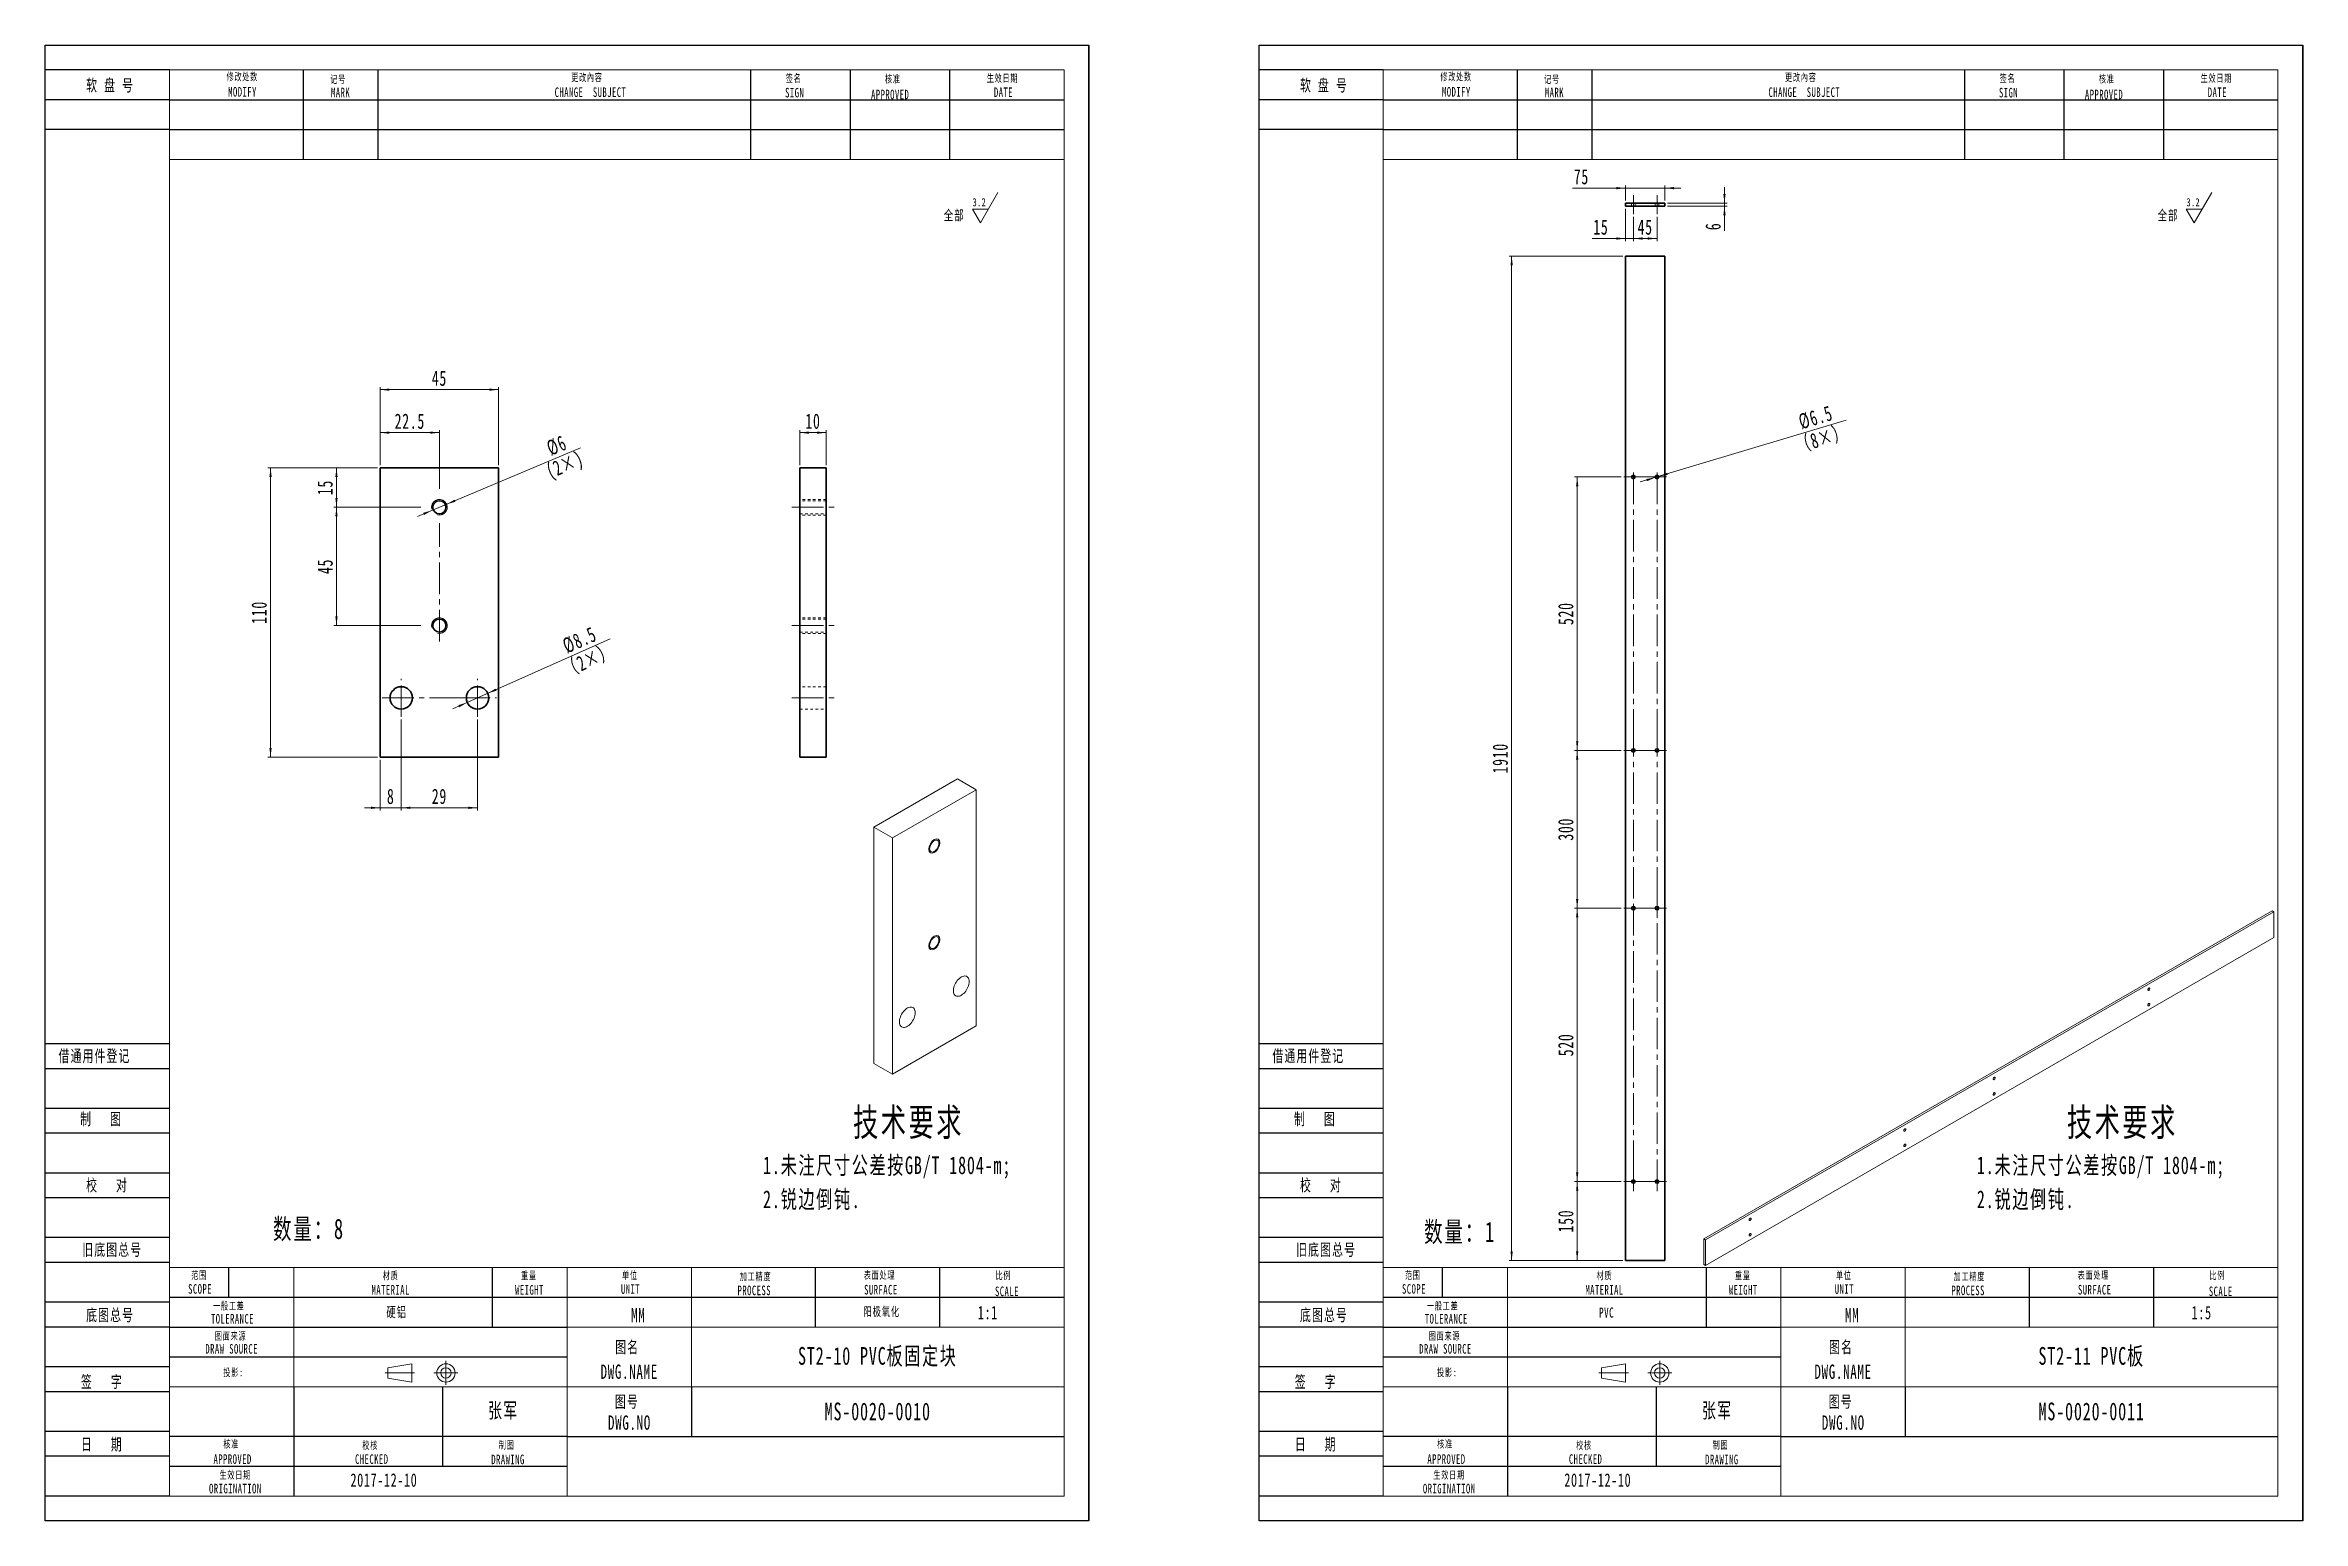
# Model space of a CAD drawing. Header units: millimetres. Extents: x 0 to 7581, y 0 to 561.
# Drawn here: x 3062 to 3920, y 0 to 561 of the extents above; entities that cross this region are included whole.
import ezdxf

# ---------------------------------------------------------------- set-up
doc = ezdxf.new("R2010")
doc.units = ezdxf.units.MM
for name, pattern in [('AD_LTYPE3 0 mm', [16, 11, -1, 1, -1, 1, -1]), ('点画线', [18, 12, -2, 2, -2]), ('虚线', [2, 1, -1])]:
    doc.linetypes.add(name, pattern=pattern)
doc.layers.get('0').update_dxf_attribs({"lineweight": 35})
for name, color, linetype, lineweight in [('ACAD0', 7, 'Continuous', 0), ('ACADA-定位3-标高', 171, 'Continuous', 0), ('ACADA-构件3-柱砼', 9, 'Continuous', 0), ('ACADA-构件8-屋面', 7, 'Continuous', 0), ('EB0', 7, 'Continuous', 35), ('中心线层', 1, '点画线', 18), ('尺寸线层', 3, 'Continuous', 18), ('虚线层', 6, '虚线', 18)]:
    doc.layers.add(name, color=color, linetype=linetype, lineweight=lineweight)
doc.styles.add('标准', font='', dxfattribs={"width": 0.667})
doc.styles.get('标准').set_extended_font_data('宋体')
doc.dimstyles.new('标准', dxfattribs={"dimtxt": 5.779688, "dimasz": 3.5, "dimexe": 1, "dimexo": 1, "dimgap": 1.209086, "dimtad": 1, "dimdsep": 46, "dimtxsty": '标准', "dimblk": '_CAXARROW', "dimcen": 0, "dimdle": 6, "dimazin": 2, "dimtfac": 0.707107, "dimtdec": 3, "dimtmove": 0, "dimatfit": 3, "dimfxl": 1, "dimfrac": 2, "dimtolj": 1, "dimlwd": 18, "dimarcsym": 0})

msp = doc.modelspace()

# ---------------------------------------------------------------- texts
at = {"layer": 'ACADA-定位3-标高', "linetype": 'Continuous', "lineweight": 18, "line_spacing_factor": 1.15057, "style": '标准'}
for s, insert, char_height, width, attachment_point in [('\\T1.1;数量：8', (3148.713, 106.331), 7.7149, 39.4258, 7), ('\\T1.1;数量：1', (3586.355, 105.214), 7.7146, 38.95265, 7), ('\\T1.1;1:5', (3878.168, 76.59), 5.0967, 11.1504, 7), ('\\T1.1;ST2-10 PVC板固定块', (3378.631, 62.364), 6.74297, 141.73595, 5), ('\\T1.1;ST2-11 PVC板', (3840.127, 62.364), 6.74297, 141.73595, 5), ('\\T1.1;MS-0020-0010', (3378.631, 41.576), 6.74297, 141.73595, 5), ('\\T1.1;MS-0020-0011', (3840.127, 41.576), 6.74297, 141.73595, 5), ('\\T1.1;2017-12-10', (3178.167, 12.895), 5.09884, 39.173, 7), ('\\T1.1;2017-12-10', (3639.663, 12.895), 5.09884, 39.173, 7)]:
    msp.add_mtext(s, dxfattribs=dict(at, insert=insert, char_height=char_height, width=width, attachment_point=attachment_point))
at = {"layer": 'ACADA-定位3-标高', "linetype": 'AD_LTYPE3 0 mm', "lineweight": 0, "insert": (3416.673, 76.59), "char_height": 5.0972, "width": 10.86809, "attachment_point": 7, "line_spacing_factor": 1.15057, "style": '标准'}
msp.add_mtext('\\T1.1;1:1', dxfattribs=at)
at = {"layer": 'ACADA-构件8-屋面', "linetype": 'Continuous', "lineweight": 18, "line_spacing_factor": 1.15057, "style": '标准'}
for s, insert, char_height, width, attachment_point in [('\\T1.1;修改处数', (3137.014, 549.114), 2.9127, 20.72747, 5), ('\\T1.1;记号', (3173.49, 548.116), 2.9127, 14.51074, 5), ('\\T1.1;更改內容', (3268.061, 548.856), 2.9127, 39.39579, 5), ('\\T1.1;签名', (3346.656, 548.521), 2.9127, 14.51074, 5), ('\\T1.1;核准', (3384.385, 548.266), 2.9127, 18.65925, 5), ('\\T1.1;生效日期', (3426.064, 548.518), 2.9127, 16.57895, 5), ('\\T1.1;修改处数', (3598.51, 549.114), 2.9127, 20.72747, 5), ('\\T1.1;记号', (3634.986, 548.116), 2.9127, 14.51074, 5), ('\\T1.1;更改內容', (3729.556, 548.856), 2.9127, 39.39579, 5), ('\\T1.1;签名', (3808.152, 548.521), 2.9127, 14.51074, 5), ('\\T1.1;核准', (3845.881, 548.266), 2.9127, 18.65925, 5), ('\\T1.1;生效日期', (3887.559, 548.518), 2.9127, 16.57895, 5), ('\\T1.1;软 盘 号', (3077.67, 548.285), 4.55105, 24.99156, 1), ('\\T1.1;MODIFY', (3137.117, 543.49), 3.64084, 16.59104, 5), ('\\T1.1;MARK', (3174.4, 543.267), 3.6408, 12.44253, 5), ('\\T1.1;CHANGE  SUBJECT', (3269.415, 543.344), 3.64084, 35.25937, 5), ('\\T1.1;SIGN', (3347.041, 543.177), 3.6408, 12.44253, 5), ('\\T1.1;APPROVED', (3383.351, 542.467), 3.64084, 16.59104, 5), ('\\T1.1;DATE', (3426.431, 543.344), 3.6408, 12.44253, 5), ('\\T1.1;软 盘 号', (3539.166, 548.285), 4.55105, 24.99156, 1), ('\\T1.1;MODIFY', (3598.613, 543.49), 3.64084, 16.59104, 5), ('\\T1.1;MARK', (3635.895, 543.267), 3.6408, 12.44253, 5), ('\\T1.1;CHANGE  SUBJECT', (3730.911, 543.344), 3.64084, 35.25937, 5), ('\\T1.1;SIGN', (3808.537, 543.177), 3.6408, 12.44253, 5), ('\\T1.1;APPROVED', (3844.847, 542.467), 3.64084, 16.59104, 5), ('\\T1.1;DATE', (3887.927, 543.344), 3.6408, 12.44253, 5), ('\\T1.1;借通用件登记', (3067.184, 179.11), 4.55105, 42.94074, 1), ('\\T1.1;借通用件登记', (3528.679, 179.11), 4.55105, 42.94074, 1), ('\\T1.1;制   图', (3075.378, 155.128), 4.55105, 24.99156, 1), ('\\T1.1;制   图', (3536.874, 155.128), 4.55105, 24.99156, 1), ('\\T1.1;校   对', (3077.67, 129.942), 4.55105, 24.99156, 1), ('\\T1.1;校   对', (3539.166, 129.942), 4.55105, 24.99156, 1), ('\\T1.1;旧底图总号', (3076.206, 105.419), 4.55105, 71.28793, 1), ('\\T1.1;旧底图总号', (3537.701, 105.419), 4.55105, 71.28793, 1), ('\\T1.1;范围', (3120.589, 93.271), 2.9127, 9.1903, 5), ('\\T1.1;材质', (3193.432, 93.143), 2.9127, 15.00191, 5), ('\\T1.1;重量', (3246.012, 93.156), 2.9127, 16.93912, 5), ('\\T1.1;单位', (3284.396, 93.24), 2.9127, 13.06471, 5), ('\\T1.1;加工精度', (3332.162, 92.758), 2.9127, 18.38439, 5), ('\\T1.1;表面处理', (3379.299, 93.309), 2.9127, 18.38439, 5), ('\\T1.1;比例', (3426.4, 93.184), 2.9127, 16.69126, 5), ('\\T1.1;范围', (3582.085, 93.271), 2.9127, 9.1903, 5), ('\\T1.1;材质', (3654.928, 93.143), 2.9127, 15.00191, 5), ('\\T1.1;重量', (3707.508, 93.156), 2.9127, 16.93912, 5), ('\\T1.1;单位', (3745.891, 93.24), 2.9127, 13.06471, 5), ('\\T1.1;加工精度', (3793.658, 92.758), 2.9127, 18.38439, 5), ('\\T1.1;表面处理', (3840.794, 93.309), 2.9127, 18.38439, 5), ('\\T1.1;比例', (3887.896, 93.184), 2.9127, 16.69126, 5), ('\\T1.1;SCOPE', (3120.984, 88.179), 3.64084, 10.49631, 5), ('\\T1.1;MATERIAL', (3193.44, 87.895), 3.64084, 15.39209, 5), ('\\T1.1;WEIGHT', (3246.187, 87.823), 3.64084, 15.29033, 5), ('\\T1.1;UNIT', (3284.617, 88.156), 3.6408, 11.00889, 5), ('\\T1.1;PROCESS', (3331.683, 87.631), 3.64084, 14.67599, 5), ('\\T1.1;SURFACE', (3379.811, 87.889), 3.64084, 14.57424, 5), ('\\T1.1;SCALE', (3427.744, 87.266), 3.64084, 15.13391, 5), ('\\T1.1;SCOPE', (3582.48, 88.179), 3.64084, 10.49631, 5), ('\\T1.1;MATERIAL', (3654.935, 87.895), 3.64084, 15.39209, 5), ('\\T1.1;WEIGHT', (3707.683, 87.823), 3.64084, 15.29033, 5), ('\\T1.1;UNIT', (3746.113, 88.156), 3.6408, 11.00889, 5), ('\\T1.1;PROCESS', (3793.179, 87.631), 3.64084, 14.67599, 5), ('\\T1.1;SURFACE', (3841.307, 87.889), 3.64084, 14.57424, 5), ('\\T1.1;SCALE', (3889.24, 87.266), 3.64084, 15.13391, 5), ('\\T1.1;底图总号', (3077.67, 80.562), 4.5511, 24.99156, 1), ('\\T1.1;TOLERANCE', (3133.295, 76.814), 3.64084, 18.44864, 5), ('\\T1.1;一般工差', (3131.91, 81.591), 2.9127, 20.32159, 5), ('\\T1.1;   MM', (3283.504, 78.184), 5.46126, 22.34339, 5), ('\\T1.1;底图总号', (3539.166, 80.562), 4.5511, 24.99156, 1), ('\\T1.1;TOLERANCE', (3594.791, 76.814), 3.64084, 18.44864, 5), ('\\T1.1;一般工差', (3593.405, 81.591), 2.9127, 20.32159, 5), ('\\T1.1;   MM', (3745, 78.184), 5.46126, 22.34339, 5), ('\\T1.1;图面来源', (3132.601, 70.151), 2.9127, 24.196, 5), ('\\T1.1;图名', (3283.372, 65.83), 4.5511, 13.78546, 5), ('\\T1.1;图面来源', (3594.096, 70.151), 2.9127, 24.196, 5), ('\\T1.1;图名', (3744.867, 65.83), 4.5511, 13.78546, 5), ('\\T1.1;签   字', (3075.69, 55.194), 4.55105, 24.99156, 1), ('\\T1.1;投影:', (3133.661, 56.283), 2.9127, 108.913, 5), ('\\T1.1;签   字', (3537.185, 55.194), 4.55105, 24.99156, 1), ('\\T1.1;投影:', (3595.157, 56.283), 2.9127, 108.913, 5), ('\\T1.1;张军', (3236.302, 41.665), 5.772, 75.59251, 5), ('\\T1.1;图号', (3283.24, 45.122), 4.5511, 22.50287, 5), ('\\T1.1;张军', (3697.797, 41.665), 5.772, 75.59251, 5), ('\\T1.1;图号', (3744.735, 45.122), 4.5511, 22.50287, 5), ('\\T1.1;日   期', (3075.69, 31.382), 4.55105, 24.99156, 1), ('\\T1.1;核准', (3132.819, 29.074), 2.9127, 16.93912, 5), ('\\T1.1;校核', (3185.669, 28.576), 2.9127, 15.00191, 5), ('\\T1.1;制图', (3237.543, 28.702), 2.9127, 18.87632, 5), ('\\T1.1;日   期', (3537.185, 31.382), 4.55105, 24.99156, 1), ('\\T1.1;核准', (3594.315, 29.074), 2.9127, 16.93912, 5), ('\\T1.1;校核', (3647.164, 28.576), 2.9127, 15.00191, 5), ('\\T1.1;制图', (3699.038, 28.702), 2.9127, 18.87632, 5), ('\\T1.1;APPROVED', (3133.358, 23.463), 3.64084, 17.02023, 5), ('\\T1.1;生效日期', (3134.353, 17.29), 2.9127, 24.196, 5), ('\\T1.1;CHECKED', (3186.256, 23.463), 3.64084, 14.67599, 5), ('\\T1.1;DRAWING', (3238.056, 23.338), 3.64084, 14.1672, 5), ('\\T1.1;APPROVED', (3594.854, 23.463), 3.64084, 17.02023, 5), ('\\T1.1;生效日期', (3595.848, 17.29), 2.9127, 24.196, 5), ('\\T1.1;CHECKED', (3647.751, 23.463), 3.64084, 14.67599, 5), ('\\T1.1;DRAWING', (3699.551, 23.338), 3.64084, 14.1672, 5), ('\\T1.1;ORIGINATION', (3134.388, 12.239), 3.64084, 20.5743, 5), ('\\T1.1;ORIGINATION', (3595.884, 12.239), 3.64084, 20.5743, 5)]:
    msp.add_mtext(s, dxfattribs=dict(at, insert=insert, char_height=char_height, width=width, attachment_point=attachment_point))
at = {"layer": '尺寸线层', "linetype": 'Continuous', "lineweight": 18, "line_spacing_factor": 1.15057, "style": '标准'}
for s, insert, char_height, width, attachment_point in [('\\T1.1;技术要求', (3369.239, 156.922), 10.5373, 72.72313, 1), ('\\T1.1;技术要求', (3830.734, 156.922), 10.5373, 72.72313, 1), ('\\T1.1;1.未注尺寸公差按GB/T 1804-m;\\P2.锐边倒钝.', (3335.009, 138.634), 6.74297, 128.95196, 1), ('\\T1.1;1.未注尺寸公差按GB/T 1804-m;\\P2.锐边倒钝.', (3796.504, 138.634), 6.74297, 128.95196, 1), ('\\T1.1;硬铝', (3195.768, 79.192), 3.8483, 40.53202, 5), ('\\T1.1;阳极氧化', (3380.164, 79.372), 3.3715, 47.24532, 5), ('\\T1.1;PVC', (3655.73, 79.192), 3.8483, 40.53202, 5), ('\\T1.1;DRAW SOURCE', (3132.972, 65.389), 3.64084, 47.21285, 5), ('\\T1.1;DRAW SOURCE', (3594.467, 65.389), 3.64084, 47.21285, 5), ('\\T1.1;DWG.NAME', (3284.141, 56.694), 5.46126, 47.24532, 5), ('\\T1.1;DWG.NAME', (3745.636, 56.694), 5.46126, 47.24532, 5), ('\\T1.1;DWG.NO', (3284.239, 37.33), 5.46126, 47.44838, 5), ('\\T1.1;DWG.NO', (3745.735, 37.33), 5.46126, 47.44838, 5)]:
    msp.add_mtext(s, dxfattribs=dict(at, insert=insert, char_height=char_height, width=width, attachment_point=attachment_point))

# ---------------------------------------------------------------- blocks, each defined once
blk = doc.blocks.new('*X17')
at = {"layer": '尺寸线层', "linetype": 'Continuous', "lineweight": 18}
for p, q in [((6.49, -1.41), (13.14, 10.09)), ((3.48, 3.82), (9.51, 3.82)), ((6.49, -1.41), (3.48, 3.82))]:
    blk.add_line(p, q, dxfattribs=at)
at = {"layer": '尺寸线层', "linetype": 'Continuous', "lineweight": 18, "line_spacing_factor": 1.15057, "style": '标准'}
for s, insert, char_height, width, attachment_point in [('\\T1.1;全部', (-3.47, 1.27), 3.853, 17.1639, 5), ('\\T1.1;3.2', (8.68, 6.41), 3.116, 6.8178, 6)]:
    blk.add_mtext(s, dxfattribs=dict(at, insert=insert, char_height=char_height, width=width, attachment_point=attachment_point))
blk = doc.blocks.new('*X72')
at = {"layer": '尺寸线层', "linetype": 'Continuous', "lineweight": 18}
for points in [[(3189.47, 430.24), (3192.97, 429.81), (3192.97, 430.68)], [(3234.47, 430.24), (3230.97, 429.81), (3230.97, 430.68)]]:
    blk.add_hatch(color=0, dxfattribs=at).paths.add_polyline_path(points, flags=0)
at = {"layer": '尺寸线层', "color": 0, "linetype": 'Continuous', "lineweight": 18}
for p, q in [((3189.47, 401.5), (3189.47, 431.24)), ((3234.47, 430.24), (3189.47, 430.24)), ((3234.47, 401.5), (3234.47, 431.24))]:
    blk.add_line(p, q, dxfattribs=at)
at = {"layer": '尺寸线层', "color": 0, "linetype": 'Continuous', "lineweight": 18, "insert": (3211.97, 434.55), "char_height": 5.78, "width": 8.1213, "attachment_point": 5, "line_spacing_factor": 1.15057, "style": '标准'}
blk.add_mtext('\\T1.1;45', dxfattribs=at)
blk = doc.blocks.new('_CAXARROW')
blk.add_hatch(color=0).paths.add_polyline_path([(0, 0), (-1, 0.125), (-1, -0.125)], flags=0)
blk = doc.blocks.new('*X73')
at = {"layer": '尺寸线层', "linetype": 'Continuous', "lineweight": 18}
for points in [[(3189.47, 413.89), (3192.97, 413.46), (3192.97, 414.33)], [(3211.97, 413.89), (3208.47, 413.46), (3208.47, 414.33)]]:
    blk.add_hatch(color=0, dxfattribs=at).paths.add_polyline_path(points, flags=0)
at = {"layer": '尺寸线层', "color": 0, "linetype": 'Continuous', "lineweight": 18}
for p, q in [((3189.47, 401.5), (3189.47, 414.89)), ((3211.97, 413.89), (3189.47, 413.89)), ((3211.97, 392.5), (3211.97, 414.89))]:
    blk.add_line(p, q, dxfattribs=at)
at = {"layer": '尺寸线层', "color": 0, "linetype": 'Continuous', "lineweight": 18, "insert": (3200.72, 418.2), "char_height": 5.78, "width": 17.1678, "attachment_point": 5, "line_spacing_factor": 1.15057, "style": '标准'}
blk.add_mtext('\\T1.1;22.5', dxfattribs=at)
blk = doc.blocks.new('*X74')
at = {"layer": '尺寸线层', "linetype": 'Continuous', "lineweight": 18}
for points in [[(3147.78, 400.5), (3148.22, 397), (3147.34, 397)], [(3147.78, 290.5), (3148.22, 294), (3147.34, 294)]]:
    blk.add_hatch(color=0, dxfattribs=at).paths.add_polyline_path(points, flags=0)
at = {"layer": '尺寸线层', "color": 0, "linetype": 'Continuous', "lineweight": 18}
for p, q in [((3188.47, 400.5), (3146.78, 400.5)), ((3147.78, 400.5), (3147.78, 290.5)), ((3188.47, 290.5), (3146.78, 290.5))]:
    blk.add_line(p, q, dxfattribs=at)
at = {"layer": '尺寸线层', "color": 0, "linetype": 'Continuous', "lineweight": 18, "insert": (3143.47, 345.5), "char_height": 5.78, "width": 12.7409, "attachment_point": 5, "rotation": 90, "line_spacing_factor": 1.15057, "style": '标准'}
blk.add_mtext('\\T1.1;110', dxfattribs=at)
blk = doc.blocks.new('*X75')
at = {"layer": '尺寸线层', "linetype": 'Continuous', "lineweight": 18}
for points in [[(3172.85, 385.5), (3172.41, 382), (3173.28, 382)], [(3172.85, 340.5), (3172.41, 344), (3173.28, 344)]]:
    blk.add_hatch(color=0, dxfattribs=at).paths.add_polyline_path(points, flags=0)
at = {"layer": '尺寸线层', "color": 0, "linetype": 'Continuous', "lineweight": 18}
for p, q in [((3204.97, 385.5), (3171.85, 385.5)), ((3172.85, 340.5), (3172.85, 385.5)), ((3204.97, 340.5), (3171.85, 340.5))]:
    blk.add_line(p, q, dxfattribs=at)
at = {"layer": '尺寸线层', "color": 0, "linetype": 'Continuous', "lineweight": 18, "insert": (3168.54, 363), "char_height": 5.78, "width": 8.1213, "attachment_point": 5, "rotation": 90, "line_spacing_factor": 1.15057, "style": '标准'}
blk.add_mtext('\\T1.1;45', dxfattribs=at)
blk = doc.blocks.new('*X76')
at = {"layer": '尺寸线层', "linetype": 'Continuous', "lineweight": 18}
for points in [[(3172.85, 400.5), (3172.41, 397), (3173.28, 397)], [(3172.85, 385.5), (3172.41, 389), (3173.28, 389)]]:
    blk.add_hatch(color=0, dxfattribs=at).paths.add_polyline_path(points, flags=0)
at = {"layer": '尺寸线层', "color": 0, "linetype": 'Continuous', "lineweight": 18}
for p, q in [((3188.47, 400.5), (3171.85, 400.5)), ((3172.85, 385.5), (3172.85, 400.5)), ((3204.97, 385.5), (3171.85, 385.5))]:
    blk.add_line(p, q, dxfattribs=at)
at = {"layer": '尺寸线层', "color": 0, "linetype": 'Continuous', "lineweight": 18, "insert": (3168.54, 393), "char_height": 5.78, "width": 8.1213, "attachment_point": 5, "rotation": 90, "line_spacing_factor": 1.15057, "style": '标准'}
blk.add_mtext('\\T1.1;15', dxfattribs=at)
blk = doc.blocks.new('*X77')
at = {"layer": '尺寸线层', "linetype": 'Continuous', "lineweight": 18}
for points in [[(3197.47, 271.2), (3200.97, 270.77), (3200.97, 271.64)], [(3226.47, 271.2), (3222.97, 270.77), (3222.97, 271.64)]]:
    blk.add_hatch(color=0, dxfattribs=at).paths.add_polyline_path(points, flags=0)
at = {"layer": '尺寸线层', "color": 0, "linetype": 'Continuous', "lineweight": 18}
for p, q in [((3197.47, 304.75), (3197.47, 270.2)), ((3226.47, 304.75), (3226.47, 270.2)), ((3226.47, 271.2), (3197.47, 271.2))]:
    blk.add_line(p, q, dxfattribs=at)
at = {"layer": '尺寸线层', "color": 0, "linetype": 'Continuous', "lineweight": 18, "insert": (3211.97, 275.51), "char_height": 5.78, "width": 8.1856, "attachment_point": 5, "line_spacing_factor": 1.15057, "style": '标准'}
blk.add_mtext('\\T1.1;29', dxfattribs=at)
blk = doc.blocks.new('*X78')
at = {"layer": '尺寸线层', "linetype": 'Continuous', "lineweight": 18}
for points in [[(3189.47, 271.2), (3185.97, 270.77), (3185.97, 271.64)], [(3197.47, 271.2), (3200.97, 270.77), (3200.97, 271.64)]]:
    blk.add_hatch(color=0, dxfattribs=at).paths.add_polyline_path(points, flags=0)
at = {"layer": '尺寸线层', "color": 0, "linetype": 'Continuous', "lineweight": 18}
for p, q in [((3197.47, 304.75), (3197.47, 270.2)), ((3189.47, 289.5), (3189.47, 270.2)), ((3203.47, 271.2), (3183.47, 271.2))]:
    blk.add_line(p, q, dxfattribs=at)
at = {"layer": '尺寸线层', "color": 0, "linetype": 'Continuous', "lineweight": 18, "insert": (3193.47, 275.51), "char_height": 5.78, "width": 3.6302, "attachment_point": 5, "line_spacing_factor": 1.15057, "style": '标准'}
blk.add_mtext('\\T1.1;8', dxfattribs=at)
blk = doc.blocks.new('*X79')
at = {"layer": '尺寸线层', "linetype": 'Continuous', "lineweight": 18}
for points in [[(3349.01, 413.89), (3352.51, 414.33), (3352.51, 413.46)], [(3359.01, 413.89), (3355.51, 414.33), (3355.51, 413.46)]]:
    blk.add_hatch(color=0, dxfattribs=at).paths.add_polyline_path(points, flags=0)
at = {"layer": '尺寸线层', "color": 0, "linetype": 'Continuous', "lineweight": 18}
for p, q in [((3349.01, 401.5), (3349.01, 414.89)), ((3349.01, 413.89), (3359.01, 413.89)), ((3359.01, 401.5), (3359.01, 414.89))]:
    blk.add_line(p, q, dxfattribs=at)
at = {"layer": '尺寸线层', "color": 0, "linetype": 'Continuous', "lineweight": 18, "insert": (3354.01, 418.2), "char_height": 5.78, "width": 8.2177, "attachment_point": 5, "line_spacing_factor": 1.15057, "style": '标准'}
blk.add_mtext('\\T1.1;10', dxfattribs=at)
blk = doc.blocks.new('*X80')
at = {"layer": '尺寸线层', "linetype": 'Continuous', "lineweight": 18}
for points in [[(3222.59, 311.28), (3219.57, 309.45), (3219.21, 310.25)], [(3230.35, 314.73), (3233.73, 315.75), (3233.37, 316.55)]]:
    blk.add_hatch(color=0, dxfattribs=at).paths.add_polyline_path(points, flags=0)
at = {"layer": '尺寸线层', "color": 0, "linetype": 'Continuous', "lineweight": 18}
blk.add_line((3276.9, 335.43), (3217.11, 308.84), dxfattribs=at)
at = {"layer": '尺寸线层', "color": 0, "linetype": 'Continuous', "lineweight": 18, "attachment_point": 5, "rotation": 23.97348, "line_spacing_factor": 1.15057, "style": '标准'}
for s, insert, char_height, width in [('\\T1.1;%%C8.5', (3265.28, 334.98), 5.7797, 21.0229), ('\\T1.1;（2×）', (3268.78, 327.1), 5.78, 29.7504)]:
    blk.add_mtext(s, dxfattribs=dict(at, insert=insert, char_height=char_height, width=width))
blk = doc.blocks.new('*X81')
at = {"layer": '尺寸线层', "linetype": 'Continuous', "lineweight": 18}
for points in [[(3214.74, 386.67), (3218.13, 387.62), (3217.79, 388.43)], [(3209.21, 384.34), (3206.15, 382.58), (3205.81, 383.38)]]:
    blk.add_hatch(color=0, dxfattribs=at).paths.add_polyline_path(points, flags=0)
at = {"layer": '尺寸线层', "color": 0, "linetype": 'Continuous', "lineweight": 18}
blk.add_line((3265.67, 408.1), (3203.68, 382.01), dxfattribs=at)
at = {"layer": '尺寸线层', "color": 0, "linetype": 'Continuous', "lineweight": 18, "char_height": 5.78, "attachment_point": 5, "rotation": 22.82588, "line_spacing_factor": 1.15057, "style": '标准'}
for s, insert, width in [('\\T1.1;%%C6', (3256.57, 408.95), 11.8345), ('\\T1.1;(2×)', (3259.92, 401.01), 24.5847)]:
    blk.add_mtext(s, dxfattribs=dict(at, insert=insert, width=width))
blk = doc.blocks.new('*X18')
at = {"layer": '尺寸线层', "linetype": 'Continuous', "lineweight": 18}
for p, q in [((6.49, -1.41), (13.14, 10.09)), ((3.48, 3.82), (9.51, 3.82)), ((6.49, -1.41), (3.48, 3.82))]:
    blk.add_line(p, q, dxfattribs=at)
at = {"layer": '尺寸线层', "linetype": 'Continuous', "lineweight": 18, "line_spacing_factor": 1.15057, "style": '标准'}
for s, insert, char_height, width, attachment_point in [('\\T1.1;全部', (-3.47, 1.27), 3.853, 17.1639, 5), ('\\T1.1;3.2', (8.68, 6.41), 3.116, 6.8178, 6)]:
    blk.add_mtext(s, dxfattribs=dict(at, insert=insert, char_height=char_height, width=width, attachment_point=attachment_point))
blk = doc.blocks.new('*X184')
at = {"layer": '尺寸线层', "linetype": 'Continuous', "lineweight": 18}
for points in [[(-42.62, 188), (-42.18, 184.5), (-43.05, 184.5)], [(-42.62, -194), (-42.18, -190.5), (-43.05, -190.5)]]:
    blk.add_hatch(color=0, dxfattribs=at).paths.add_polyline_path(points, flags=0)
at = {"layer": '尺寸线层', "color": 0, "linetype": 'Continuous', "lineweight": 18}
for p, q in [((-0.35, 188), (-43.62, 188)), ((-42.62, 188), (-42.62, -194)), ((-0.35, -194), (-43.62, -194))]:
    blk.add_line(p, q, dxfattribs=at)
at = {"layer": '尺寸线层', "color": 0, "linetype": 'Continuous', "lineweight": 18, "insert": (-46.93, -3), "char_height": 5.78, "width": 17.2642, "attachment_point": 5, "rotation": 90, "line_spacing_factor": 1.15057, "style": '标准'}
blk.add_mtext('\\T1.1;1910', dxfattribs=at)
blk = doc.blocks.new('*X185')
at = {"layer": '尺寸线层', "linetype": 'Continuous', "lineweight": 18}
for points in [[(-17.7, -164), (-17.26, -167.5), (-18.13, -167.5)], [(-17.7, -194), (-17.26, -190.5), (-18.13, -190.5)]]:
    blk.add_hatch(color=0, dxfattribs=at).paths.add_polyline_path(points, flags=0)
at = {"layer": '尺寸线层', "color": 0, "linetype": 'Continuous', "lineweight": 18}
for p, q in [((-1, -164), (-18.7, -164)), ((-17.7, -164), (-17.7, -194)), ((-0.35, -194), (-18.7, -194))]:
    blk.add_line(p, q, dxfattribs=at)
at = {"layer": '尺寸线层', "color": 0, "linetype": 'Continuous', "lineweight": 18, "insert": (-22.01, -179), "char_height": 5.78, "width": 12.7409, "attachment_point": 5, "rotation": 90, "line_spacing_factor": 1.15057, "style": '标准'}
blk.add_mtext('\\T1.1;150', dxfattribs=at)
blk = doc.blocks.new('*X186')
at = {"layer": '尺寸线层', "linetype": 'Continuous', "lineweight": 18}
for points in [[(-17.7, -60), (-18.13, -63.5), (-17.26, -63.5)], [(-17.7, -164), (-18.13, -160.5), (-17.26, -160.5)]]:
    blk.add_hatch(color=0, dxfattribs=at).paths.add_polyline_path(points, flags=0)
at = {"layer": '尺寸线层', "color": 0, "linetype": 'Continuous', "lineweight": 18}
for p, q in [((-1, -60), (-18.7, -60)), ((-17.7, -164), (-17.7, -60)), ((-1, -164), (-18.7, -164))]:
    blk.add_line(p, q, dxfattribs=at)
at = {"layer": '尺寸线层', "color": 0, "linetype": 'Continuous', "lineweight": 18, "insert": (-22.01, -112), "char_height": 5.78, "width": 12.7409, "attachment_point": 5, "rotation": 90, "line_spacing_factor": 1.15057, "style": '标准'}
blk.add_mtext('\\T1.1;520', dxfattribs=at)
blk = doc.blocks.new('*X187')
at = {"layer": '尺寸线层', "linetype": 'Continuous', "lineweight": 18}
for points in [[(3.65, 194.7), (7.15, 195.14), (7.15, 194.26)], [(12.65, 194.7), (9.15, 195.14), (9.15, 194.26)]]:
    blk.add_hatch(color=0, dxfattribs=at).paths.add_polyline_path(points, flags=0)
at = {"layer": '尺寸线层', "color": 0, "linetype": 'Continuous', "lineweight": 18}
for p, q in [((3.65, 202.97), (3.65, 193.7)), ((12.65, 202.97), (12.65, 193.7)), ((3.65, 194.7), (12.65, 194.7))]:
    blk.add_line(p, q, dxfattribs=at)
at = {"layer": '尺寸线层', "color": 0, "linetype": 'Continuous', "lineweight": 18, "insert": (8.15, 199.01), "char_height": 5.78, "width": 8.1213, "attachment_point": 5, "line_spacing_factor": 1.15057, "style": '标准'}
blk.add_mtext('\\T1.1;45', dxfattribs=at)
blk = doc.blocks.new('*X188')
at = {"layer": '尺寸线层', "linetype": 'Continuous', "lineweight": 18}
for points in [[(0.65, 194.7), (-2.85, 194.26), (-2.85, 195.14)], [(3.65, 194.7), (7.15, 194.26), (7.15, 195.14)]]:
    blk.add_hatch(color=0, dxfattribs=at).paths.add_polyline_path(points, flags=0)
at = {"layer": '尺寸线层', "color": 0, "linetype": 'Continuous', "lineweight": 18}
for p, q in [((0.65, 205.97), (0.65, 193.7)), ((3.65, 202.97), (3.65, 193.7)), ((9.65, 194.7), (-12.03, 194.7))]:
    blk.add_line(p, q, dxfattribs=at)
at = {"layer": '尺寸线层', "color": 0, "linetype": 'Continuous', "lineweight": 18, "insert": (-8.69, 199.01), "char_height": 5.78, "width": 8.1213, "attachment_point": 5, "line_spacing_factor": 1.15057, "style": '标准'}
blk.add_mtext('\\T1.1;15', dxfattribs=at)
blk = doc.blocks.new('*X189')
at = {"layer": '尺寸线层', "linetype": 'Continuous', "lineweight": 18}
for points in [[(0.65, 213.86), (-2.85, 214.3), (-2.85, 213.42)], [(15.65, 213.86), (19.15, 214.3), (19.15, 213.42)]]:
    blk.add_hatch(color=0, dxfattribs=at).paths.add_polyline_path(points, flags=0)
at = {"layer": '尺寸线层', "color": 0, "linetype": 'Continuous', "lineweight": 18}
for p, q in [((0.65, 209.17), (0.65, 214.86)), ((15.65, 209.17), (15.65, 214.86)), ((-19.45, 213.86), (21.65, 213.86))]:
    blk.add_line(p, q, dxfattribs=at)
at = {"layer": '尺寸线层', "color": 0, "linetype": 'Continuous', "lineweight": 18, "insert": (-16.11, 218.17), "char_height": 5.78, "width": 8.1213, "attachment_point": 5, "line_spacing_factor": 1.15057, "style": '标准'}
blk.add_mtext('\\T1.1;75', dxfattribs=at)
blk = doc.blocks.new('*X190')
at = {"layer": '尺寸线层', "linetype": 'Continuous', "lineweight": 18}
for points in [[(38.3, 208.17), (38.74, 211.67), (37.86, 211.67)], [(38.3, 206.97), (38.74, 203.47), (37.86, 203.47)]]:
    blk.add_hatch(color=0, dxfattribs=at).paths.add_polyline_path(points, flags=0)
at = {"layer": '尺寸线层', "color": 0, "linetype": 'Continuous', "lineweight": 18}
for p, q in [((16.65, 208.17), (39.3, 208.17)), ((16.65, 206.97), (39.3, 206.97)), ((38.3, 214.17), (38.3, 197.63))]:
    blk.add_line(p, q, dxfattribs=at)
at = {"layer": '尺寸线层', "color": 0, "linetype": 'Continuous', "lineweight": 18, "insert": (33.99, 199.3), "char_height": 5.78, "width": 3.6623, "attachment_point": 5, "rotation": 90, "line_spacing_factor": 1.15057, "style": '标准'}
blk.add_mtext('\\T1.1;6', dxfattribs=at)
blk = doc.blocks.new('*X191')
at = {"layer": '尺寸线层', "linetype": 'Continuous', "lineweight": 18}
for points in [[(-17.7, 0), (-17.26, -3.5), (-18.13, -3.5)], [(-17.7, -60), (-17.26, -56.5), (-18.13, -56.5)]]:
    blk.add_hatch(color=0, dxfattribs=at).paths.add_polyline_path(points, flags=0)
at = {"layer": '尺寸线层', "color": 0, "linetype": 'Continuous', "lineweight": 18}
for p, q in [((-1, 0), (-18.7, 0)), ((-17.7, 0), (-17.7, -60)), ((-1, -60), (-18.7, -60))]:
    blk.add_line(p, q, dxfattribs=at)
at = {"layer": '尺寸线层', "color": 0, "linetype": 'Continuous', "lineweight": 18, "insert": (-22.01, -30), "char_height": 5.78, "width": 12.7409, "attachment_point": 5, "rotation": 90, "line_spacing_factor": 1.15057, "style": '标准'}
blk.add_mtext('\\T1.1;300', dxfattribs=at)
blk = doc.blocks.new('*X192')
at = {"layer": '尺寸线层', "linetype": 'Continuous', "lineweight": 18}
for points in [[(-17.7, 104), (-17.26, 100.5), (-18.13, 100.5)], [(-17.7, 0), (-17.26, 3.5), (-18.13, 3.5)]]:
    blk.add_hatch(color=0, dxfattribs=at).paths.add_polyline_path(points, flags=0)
at = {"layer": '尺寸线层', "color": 0, "linetype": 'Continuous', "lineweight": 18}
for p, q in [((-1, 104), (-18.7, 104)), ((-17.7, 104), (-17.7, 0)), ((-1, 0), (-18.7, 0))]:
    blk.add_line(p, q, dxfattribs=at)
at = {"layer": '尺寸线层', "color": 0, "linetype": 'Continuous', "lineweight": 18, "insert": (-22.01, 52), "char_height": 5.78, "width": 12.7409, "attachment_point": 5, "rotation": 90, "line_spacing_factor": 1.15057, "style": '标准'}
blk.add_mtext('\\T1.1;520', dxfattribs=at)
blk = doc.blocks.new('*X193')
at = {"layer": '尺寸线层', "linetype": 'Continuous', "lineweight": 18}
for points in [[(12.03, 103.81), (8.8, 102.39), (8.55, 103.23)], [(13.27, 104.19), (16.75, 104.77), (16.5, 105.61)]]:
    blk.add_hatch(color=0, dxfattribs=at).paths.add_polyline_path(points, flags=0)
at = {"layer": '尺寸线层', "color": 0, "linetype": 'Continuous', "lineweight": 18}
blk.add_line((84.55, 125.58), (6.28, 102.09), dxfattribs=at)
at = {"layer": '尺寸线层', "color": 0, "linetype": 'Continuous', "lineweight": 18, "attachment_point": 5, "rotation": 16.70761, "line_spacing_factor": 1.15057, "style": '标准'}
for s, insert, char_height, width in [('\\T1.1;%%C6.5', (72.97, 126.61), 5.7797, 19.7701), ('\\T1.1;（8×）', (75.45, 118.35), 5.78, 28.3235)]:
    blk.add_mtext(s, dxfattribs=dict(at, insert=insert, char_height=char_height, width=width))
blk = doc.blocks.new('*X183')
at = {"layer": 'EB0'}
for p, q in [((0.65, 208.17), (0.65, 206.97)), ((0.65, 208.17), (15.65, 208.17)), ((0.65, 206.97), (15.65, 206.97)), ((15.65, 208.17), (15.65, 206.97)), ((15.65, 188), (0.65, 188)), ((0.65, 188), (0.65, -194)), ((15.65, -194), (15.65, 188)), ((0.65, -194), (15.65, -194))]:
    blk.add_line(p, q, dxfattribs=at)
for centre in [(3.65, 104), (12.65, 104), (3.65, 0), (12.65, 0), (3.65, -60), (12.65, -60), (3.65, -164), (12.65, -164)]:
    blk.add_circle(centre, 0.65, dxfattribs=at)
at = {"layer": '中心线层', "linetype": '点画线', "lineweight": 18}
for p, q in [((3.65, 211.17), (3.65, 203.97)), ((12.65, 203.97), (12.65, 211.17)), ((0, 104), (7.3, 104)), ((3.65, 3.65), (3.65, 107.65)), ((7.3, 104), (16.3, 104)), ((12.65, 3.65), (12.65, 107.65)), ((0, 0), (7.3, 0)), ((3.65, -56.35), (3.65, 3.65)), ((7.3, 0), (16.3, 0)), ((12.65, -56.35), (12.65, 3.65)), ((0, -60), (7.3, -60)), ((3.65, -160.35), (3.65, -56.35)), ((7.3, -60), (16.3, -60)), ((12.65, -63.65), (12.65, -56.35)), ((12.65, -167.65), (12.65, -63.65)), ((3.65, -167.65), (3.65, -160.35)), ((0, -164), (7.3, -164)), ((7.3, -164), (16.3, -164))]:
    blk.add_line(p, q, dxfattribs=at)
at = {"layer": '虚线层', "color": 6, "linetype": '虚线', "lineweight": 18}
for p, q in [((3, 208.17), (3, 206.97)), ((4.3, 206.97), (4.3, 208.17)), ((12, 208.17), (12, 206.97)), ((13.3, 206.97), (13.3, 208.17))]:
    blk.add_line(p, q, dxfattribs=at)
at = {"layer": '尺寸线层'}
for base, p1, p2, text, picture, middle in [((15.65, 213.861), (0.65, 208.17), (15.65, 208.17), '75', '*X189', (-16.113, 213.861)), ((0.65, 194.7), (3.65, 203.97), (0.65, 206.97), '15', '*X188', (-8.691, 194.7)), ((12.65, 194.7), (3.65, 203.97), (12.65, 203.97), '45', '*X187', (8.15, 194.7))]:
    dim = blk.add_linear_dim(base=base, p1=p1, p2=p2, text=text, dimstyle='标准', override={"dimsah": 1, "dimtfill": 1}, dxfattribs=at)
    dim.commit()
    dim.dimension.update_dxf_attribs({"geometry": picture, "text_midpoint": middle})
for base, p1, p2, text, picture, middle in [((38.302, 206.97), (15.65, 208.17), (15.65, 206.97), '6', '*X190', (38.302, 199.3)), ((-42.616, -194), (0.65, 188), (0.65, -194), '1910', '*X184', (-42.616, -3)), ((-17.696, 0), (0, 104), (0, 0), '520', '*X192', (-17.696, 52)), ((-17.696, -60), (0, 0), (0, -60), '300', '*X191', (-17.696, -30)), ((-17.696, -60), (0, -164), (0, -60), '520', '*X186', (-17.696, -112)), ((-17.696, -194), (0, -164), (0.65, -194), '150', '*X185', (-17.696, -179))]:
    dim = blk.add_linear_dim(base=base, p1=p1, p2=p2, angle=90, text=text, dimstyle='标准', override={"dimsah": 1, "dimtfill": 1}, dxfattribs=at)
    dim.commit()
    dim.dimension.update_dxf_attribs({"geometry": picture, "text_midpoint": middle})
dim = blk.add_diameter_dim_2p(p1=(12.027, 103.813), p2=(13.273, 104.187), text='%%C6.5', dimstyle='标准', override={"dimpost": '%%C<>\\X（8×）', "dimsah": 1, "dimtmove": 2, "dimtfill": 1}, dxfattribs=at)
dim.commit()
dim.dimension.update_dxf_attribs({"geometry": '*X193', "text_midpoint": (74.214, 122.479), "dimtype": 163})

# ---------------------------------------------------------------- dimensions: what is measured, and where the dimension line sits
at = {"layer": '尺寸线层'}
for base, p1, p2, picture, middle in [((3189.471, 430.244), (3234.471, 400.503), (3189.471, 400.503), '*X72', (3211.971, 430.244)), ((3189.471, 413.893), (3211.971, 391.503), (3189.471, 400.503), '*X73', (3200.721, 413.893)), ((3359.007, 413.893), (3349.007, 400.503), (3359.007, 400.503), '*X79', (3354.007, 413.893)), ((3189.471, 271.203), (3197.471, 305.753), (3189.471, 290.503), '*X78', (3193.471, 271.203)), ((3197.471, 271.203), (3226.471, 305.753), (3197.471, 305.753), '*X77', (3211.971, 271.203))]:
    dim = msp.add_linear_dim(base=base, p1=p1, p2=p2, dimstyle='标准', override={"dimsah": 1, "dimtfill": 1, "dimtzin": 8}, dxfattribs=at)
    dim.commit()
    dim.dimension.update_dxf_attribs({"geometry": picture, "text_midpoint": middle})
for p1, p2, override, picture, middle in [((3209.206, 384.339), (3214.736, 386.667), {"dimpost": '%%C<>\\X(2×)', "dimsah": 1, "dimtmove": 2, "dimtfill": 1, "dimtzin": 8}, '*X81', (3258.246, 404.98)), ((3222.588, 311.276), (3230.354, 314.73), {"dimpost": '%%C<>\\X（2×）', "dimsah": 1, "dimtmove": 2, "dimtfill": 1, "dimtzin": 8}, '*X80', (3267.033, 331.04))]:
    dim = msp.add_diameter_dim_2p(p1=p1, p2=p2, dimstyle='标准', override=override, dxfattribs=at)
    dim.commit()
    dim.dimension.update_dxf_attribs({"geometry": picture, "text_midpoint": middle, "dimtype": 163})
for base, p1, p2, picture, middle in [((3147.779, 290.503), (3189.471, 400.503), (3189.471, 290.503), '*X74', (3147.779, 345.503)), ((3172.846, 400.503), (3205.971, 385.503), (3189.471, 400.503), '*X76', (3172.846, 393.003)), ((3172.846, 385.503), (3205.971, 340.503), (3205.971, 385.503), '*X75', (3172.846, 363.003))]:
    dim = msp.add_linear_dim(base=base, p1=p1, p2=p2, angle=90, dimstyle='标准', override={"dimsah": 1, "dimtfill": 1, "dimtzin": 8}, dxfattribs=at)
    dim.commit()
    dim.dimension.update_dxf_attribs({"geometry": picture, "text_midpoint": middle})

# ---------------------------------------------------------------- linework, layer by layer
at = {"layer": 'ACAD0', "linetype": 'Continuous', "lineweight": 0}
for p, q in [((3109.333, 551.825), (3449.499, 551.825)), ((3109.333, 9.449), (3109.333, 551.825)), ((3449.499, 551.825), (3449.499, 9.449)), ((3570.828, 551.825), (3910.995, 551.825)), ((3570.828, 9.449), (3570.828, 551.825)), ((3910.995, 551.825), (3910.995, 9.449)), ((3109.333, 517.809), (3449.499, 517.809)), ((3570.828, 517.809), (3910.995, 517.809)), ((3109.333, 96.38), (3449.499, 96.38)), ((3156.578, 51.025), (3156.578, 96.38)), ((3260.518, 9.449), (3260.518, 96.38)), ((3307.763, 51.025), (3307.763, 96.38)), ((3570.828, 96.38), (3910.995, 96.38)), ((3618.074, 51.025), (3618.074, 96.38)), ((3722.013, 9.449), (3722.013, 96.38)), ((3769.259, 51.025), (3769.259, 96.38)), ((3260.518, 73.703), (3449.499, 73.703)), ((3722.013, 73.703), (3910.995, 73.703)), ((3109.333, 51.025), (3449.499, 51.025)), ((3570.828, 51.025), (3910.995, 51.025)), ((3109.333, 9.449), (3449.499, 9.449)), ((3570.828, 9.449), (3910.995, 9.449))]:
    msp.add_line(p, q, dxfattribs=at)
at = {"layer": 'ACAD0', "color": 7, "linetype": 'Continuous', "lineweight": 15}
for p, q in [((3408.975, 282.173), (3377.155, 263.803)), ((3416.046, 278.091), (3384.227, 259.721)), ((3416.046, 278.091), (3408.975, 282.173)), ((3416.046, 188.271), (3416.046, 278.091)), ((3384.227, 259.721), (3377.155, 263.803)), ((3377.155, 263.803), (3377.155, 173.984)), ((3384.227, 259.721), (3384.227, 169.902)), ((3908.736, 232.015), (3692.645, 107.267)), ((3909.415, 231.623), (3908.736, 232.015)), ((3909.415, 231.623), (3693.323, 106.876)), ((3909.415, 221.824), (3909.415, 231.623)), ((3693.323, 97.077), (3909.415, 221.824)), ((3384.227, 169.902), (3416.046, 188.271)), ((3384.227, 169.902), (3377.155, 173.984)), ((3692.645, 107.267), (3692.645, 97.469)), ((3693.323, 106.876), (3692.645, 107.267)), ((3693.323, 106.876), (3693.323, 97.077)), ((3693.323, 97.077), (3692.645, 97.469))]:
    msp.add_line(p, q, dxfattribs=at)
at = {"layer": 'ACAD0', "color": 7, "linetype": 'Continuous', "lineweight": 0}
for points in [[(3400.136, 254.208), (3399.325, 253.926), (3398.636, 254.06), (3398.177, 254.589), (3398.015, 255.433), (3398.177, 256.464), (3398.636, 257.524), (3399.325, 258.452), (3400.136, 259.107), (3400.948, 259.39), (3401.636, 259.256), (3402.096, 258.727), (3402.258, 257.882), (3402.096, 256.852), (3401.636, 255.792), (3400.948, 254.863), (3400.136, 254.208)], [(3400.136, 217.464), (3399.325, 217.182), (3398.636, 217.315), (3398.177, 217.845), (3398.015, 218.689), (3398.177, 219.72), (3398.636, 220.78), (3399.325, 221.708), (3400.136, 222.363), (3400.948, 222.645), (3401.636, 222.512), (3402.096, 221.982), (3402.258, 221.138), (3402.096, 220.107), (3401.636, 219.047), (3400.948, 218.119), (3400.136, 217.464)]]:
    msp.add_lwpolyline(points, dxfattribs=at)
at = {"layer": 'ACAD0', "color": 7, "linetype": 'Continuous', "lineweight": 15}
for points in [[(3401.904, 257.678), (3401.874, 258.036), (3401.785, 258.347), (3401.639, 258.6), (3401.443, 258.787), (3401.202, 258.902), (3400.924, 258.94), (3400.62, 258.901), (3400.3, 258.785), (3399.973, 258.596), (3399.653, 258.342), (3399.348, 258.03), (3399.071, 257.672), (3398.83, 257.279), (3398.633, 256.865), (3398.488, 256.444), (3398.399, 256.03), (3398.369, 255.637), (3398.399, 255.28), (3398.488, 254.969), (3398.633, 254.716), (3398.83, 254.528), (3399.071, 254.414), (3399.348, 254.376), (3399.653, 254.415), (3399.973, 254.531), (3400.3, 254.719), (3400.62, 254.974), (3400.924, 255.285), (3401.202, 255.644), (3401.443, 256.037), (3401.639, 256.451), (3401.785, 256.872), (3401.874, 257.286), (3401.904, 257.678)], [(3401.904, 220.934), (3401.874, 221.292), (3401.785, 221.602), (3401.639, 221.856), (3401.443, 222.043), (3401.202, 222.157), (3400.924, 222.196), (3400.62, 222.156), (3400.3, 222.04), (3399.973, 221.852), (3399.653, 221.598), (3399.348, 221.286), (3399.071, 220.928), (3398.83, 220.535), (3398.633, 220.12), (3398.488, 219.699), (3398.399, 219.285), (3398.369, 218.893), (3398.399, 218.535), (3398.488, 218.224), (3398.633, 217.971), (3398.83, 217.784), (3399.071, 217.669), (3399.348, 217.631), (3399.653, 217.671), (3399.973, 217.787), (3400.3, 217.975), (3400.62, 218.229), (3400.924, 218.541), (3401.202, 218.899), (3401.443, 219.292), (3401.639, 219.706), (3401.785, 220.128), (3401.874, 220.542), (3401.904, 220.934)], [(3413.395, 205.112), (3413.365, 205.579), (3413.278, 206.002), (3413.135, 206.374), (3412.938, 206.688), (3412.692, 206.937), (3412.4, 207.117), (3412.07, 207.225), (3411.707, 207.257), (3411.318, 207.214), (3410.911, 207.096), (3410.494, 206.906), (3410.075, 206.647), (3409.662, 206.325), (3409.264, 205.945), (3408.887, 205.515), (3408.539, 205.044), (3408.228, 204.54), (3407.958, 204.014), (3407.736, 203.475), (3407.566, 202.934), (3407.45, 202.402), (3407.392, 201.889), (3407.392, 201.405), (3407.45, 200.959), (3407.566, 200.56), (3407.736, 200.217), (3407.958, 199.934), (3408.228, 199.719), (3408.539, 199.575), (3408.887, 199.505), (3409.264, 199.51), (3409.662, 199.591), (3410.075, 199.745), (3410.494, 199.97), (3410.911, 200.261), (3411.318, 200.613), (3411.707, 201.019), (3412.07, 201.471), (3412.4, 201.959), (3412.692, 202.476), (3412.938, 203.01), (3413.135, 203.551), (3413.278, 204.089), (3413.365, 204.613), (3413.395, 205.112)], [(3862.265, 202.444), (3862.245, 202.57), (3862.188, 202.66), (3862.099, 202.703), (3861.988, 202.695), (3861.867, 202.637), (3861.75, 202.535), (3861.649, 202.4), (3861.574, 202.247), (3861.535, 202.092), (3861.535, 201.952), (3861.574, 201.843), (3861.649, 201.776), (3861.75, 201.758), (3861.867, 201.791), (3861.988, 201.872), (3862.099, 201.992), (3862.188, 202.138), (3862.245, 202.295), (3862.265, 202.444)], [(3392.889, 193.275), (3392.859, 193.741), (3392.772, 194.164), (3392.629, 194.536), (3392.432, 194.85), (3392.186, 195.099), (3391.894, 195.279), (3391.564, 195.387), (3391.201, 195.419), (3390.812, 195.376), (3390.405, 195.258), (3389.988, 195.068), (3389.569, 194.81), (3389.156, 194.487), (3388.758, 194.107), (3388.381, 193.678), (3388.033, 193.206), (3387.722, 192.702), (3387.452, 192.176), (3387.23, 191.637), (3387.059, 191.096), (3386.944, 190.564), (3386.886, 190.051), (3386.886, 189.567), (3386.944, 189.121), (3387.059, 188.722), (3387.23, 188.379), (3387.452, 188.096), (3387.722, 187.881), (3388.033, 187.737), (3388.381, 187.667), (3388.758, 187.672), (3389.156, 187.753), (3389.569, 187.907), (3389.988, 188.132), (3390.405, 188.423), (3390.812, 188.775), (3391.201, 189.181), (3391.564, 189.633), (3391.894, 190.122), (3392.186, 190.638), (3392.432, 191.172), (3392.629, 191.713), (3392.772, 192.251), (3392.859, 192.775), (3392.889, 193.275)], [(3861.53, 196.14), (3861.55, 196.014), (3861.607, 195.924), (3861.697, 195.881), (3861.807, 195.889), (3861.928, 195.947), (3862.045, 196.049), (3862.147, 196.184), (3862.221, 196.337), (3862.26, 196.492), (3862.26, 196.632), (3862.221, 196.741), (3862.147, 196.809), (3862.045, 196.827), (3861.928, 196.793), (3861.807, 196.712), (3861.697, 196.592), (3861.607, 196.446), (3861.55, 196.29), (3861.53, 196.14)], [(3803.434, 168.481), (3803.414, 168.608), (3803.357, 168.697), (3803.267, 168.741), (3803.157, 168.733), (3803.036, 168.675), (3802.919, 168.573), (3802.817, 168.438), (3802.743, 168.285), (3802.704, 168.13), (3802.704, 167.99), (3802.743, 167.88), (3802.817, 167.813), (3802.919, 167.795), (3803.036, 167.828), (3803.157, 167.91), (3803.267, 168.03), (3803.357, 168.176), (3803.414, 168.332), (3803.434, 168.481)], [(3802.699, 162.178), (3802.719, 162.051), (3802.776, 161.962), (3802.865, 161.918), (3802.976, 161.926), (3803.097, 161.984), (3803.214, 162.086), (3803.315, 162.221), (3803.39, 162.375), (3803.429, 162.53), (3803.429, 162.669), (3803.39, 162.779), (3803.315, 162.846), (3803.214, 162.864), (3803.097, 162.831), (3802.976, 162.75), (3802.865, 162.629), (3802.776, 162.483), (3802.719, 162.327), (3802.699, 162.178)], [(3769.493, 148.888), (3769.473, 149.014), (3769.415, 149.104), (3769.326, 149.147), (3769.215, 149.139), (3769.095, 149.081), (3768.978, 148.979), (3768.876, 148.844), (3768.802, 148.691), (3768.763, 148.536), (3768.763, 148.396), (3768.802, 148.287), (3768.876, 148.219), (3768.978, 148.201), (3769.095, 148.235), (3769.215, 148.316), (3769.326, 148.436), (3769.415, 148.582), (3769.473, 148.738), (3769.493, 148.888)], [(3768.758, 142.584), (3768.777, 142.458), (3768.835, 142.368), (3768.924, 142.325), (3769.035, 142.333), (3769.156, 142.391), (3769.273, 142.493), (3769.374, 142.628), (3769.449, 142.781), (3769.488, 142.936), (3769.488, 143.076), (3769.449, 143.185), (3769.374, 143.252), (3769.273, 143.27), (3769.156, 143.237), (3769.035, 143.156), (3768.924, 143.036), (3768.835, 142.89), (3768.777, 142.733), (3768.758, 142.584)], [(3710.662, 114.925), (3710.642, 115.051), (3710.584, 115.141), (3710.495, 115.184), (3710.384, 115.176), (3710.264, 115.118), (3710.146, 115.016), (3710.045, 114.881), (3709.971, 114.728), (3709.931, 114.573), (3709.931, 114.434), (3709.971, 114.324), (3710.045, 114.257), (3710.146, 114.239), (3710.264, 114.272), (3710.384, 114.353), (3710.495, 114.473), (3710.584, 114.619), (3710.642, 114.776), (3710.662, 114.925)], [(3709.926, 108.621), (3709.946, 108.495), (3710.004, 108.405), (3710.093, 108.362), (3710.204, 108.37), (3710.324, 108.428), (3710.442, 108.53), (3710.543, 108.665), (3710.617, 108.818), (3710.657, 108.973), (3710.657, 109.113), (3710.617, 109.222), (3710.543, 109.29), (3710.442, 109.308), (3710.324, 109.274), (3710.204, 109.193), (3710.093, 109.073), (3710.004, 108.927), (3709.946, 108.771), (3709.926, 108.621)]]:
    msp.add_lwpolyline(points, dxfattribs=at)
at = {"layer": 'ACAD0', "color": 7, "linetype": 'Continuous', "lineweight": 0}
for centre in [(3211.971, 385.503), (3211.971, 340.503)]:
    msp.add_arc(centre, 3, 255, 195, dxfattribs=at)
at = {"layer": 'ACADA-构件3-柱砼', "linetype": 'ByBlock', "lineweight": -2, "ltscale": 0.2}
for p, q in [((3062.088, 561.274), (3458.948, 561.274)), ((3062.088, 0), (3062.088, 561.274)), ((3458.948, 561.274), (3458.948, 0)), ((3458.948, 0), (3458.948, 561.274)), ((3523.583, 561.274), (3920.444, 561.274)), ((3523.583, 0), (3523.583, 561.274)), ((3920.444, 561.274), (3920.444, 0)), ((3920.444, 0), (3920.444, 561.274)), ((3109.333, 551.825), (3062.088, 551.825)), ((3160.358, 517.809), (3160.358, 551.825)), ((3188.705, 517.809), (3188.705, 551.825)), ((3330.441, 517.809), (3330.441, 551.825)), ((3368.237, 517.809), (3368.237, 551.825)), ((3406.033, 517.809), (3406.033, 551.825)), ((3570.828, 551.825), (3523.583, 551.825)), ((3621.853, 517.809), (3621.853, 551.825)), ((3650.201, 517.809), (3650.201, 551.825)), ((3791.936, 517.809), (3791.936, 551.825)), ((3829.733, 517.809), (3829.733, 551.825)), ((3867.529, 517.809), (3867.529, 551.825)), ((3109.333, 540.486), (3062.088, 540.486)), ((3109.333, 540.486), (3449.499, 540.486)), ((3570.828, 540.486), (3523.583, 540.486)), ((3570.828, 540.486), (3910.995, 540.486)), ((3109.333, 529.148), (3062.088, 529.148)), ((3109.333, 529.148), (3449.499, 529.148)), ((3570.828, 529.148), (3523.583, 529.148)), ((3570.828, 529.148), (3910.995, 529.148)), ((3109.333, 181.422), (3062.088, 181.422)), ((3570.828, 181.422), (3523.583, 181.422)), ((3109.333, 171.973), (3062.088, 171.973)), ((3570.828, 171.973), (3523.583, 171.973)), ((3109.333, 156.854), (3062.088, 156.854)), ((3570.828, 156.854), (3523.583, 156.854)), ((3109.333, 147.405), (3062.088, 147.405)), ((3570.828, 147.405), (3523.583, 147.405)), ((3109.333, 132.287), (3062.088, 132.287)), ((3570.828, 132.287), (3523.583, 132.287)), ((3109.333, 122.838), (3062.088, 122.838)), ((3570.828, 122.838), (3523.583, 122.838)), ((3109.333, 107.719), (3062.088, 107.719)), ((3570.828, 107.719), (3523.583, 107.719)), ((3109.333, 98.27), (3062.088, 98.27)), ((3131.749, 96.401), (3131.749, 85.042)), ((3232.171, 73.703), (3232.171, 96.38)), ((3355.008, 73.703), (3355.008, 96.38)), ((3402.254, 73.703), (3402.254, 96.38)), ((3570.828, 98.27), (3523.583, 98.27)), ((3593.245, 96.401), (3593.245, 85.042)), ((3693.666, 73.703), (3693.666, 96.38)), ((3816.504, 73.703), (3816.504, 96.38)), ((3863.749, 73.703), (3863.749, 96.38)), ((3109.333, 83.152), (3062.088, 83.152)), ((3109.333, 85.042), (3449.499, 85.042)), ((3570.828, 83.152), (3523.583, 83.152)), ((3570.828, 85.042), (3910.995, 85.042)), ((3109.333, 73.703), (3062.088, 73.703)), ((3109.333, 73.703), (3260.518, 73.703)), ((3570.828, 73.703), (3523.583, 73.703)), ((3570.828, 73.703), (3722.013, 73.703)), ((3109.333, 62.364), (3260.518, 62.364)), ((3570.828, 62.364), (3722.013, 62.364)), ((3109.333, 58.584), (3062.088, 58.584)), ((3570.828, 58.584), (3523.583, 58.584)), ((3109.333, 49.135), (3062.088, 49.135)), ((3156.578, 51.025), (3156.578, 9.449)), ((3213.273, 20.788), (3213.273, 51.025)), ((3307.763, 51.025), (3307.763, 32.127)), ((3570.828, 49.135), (3523.583, 49.135)), ((3618.074, 51.025), (3618.074, 9.449)), ((3674.768, 20.788), (3674.768, 51.025)), ((3769.259, 51.025), (3769.259, 32.127)), ((3109.333, 34.017), (3062.088, 34.017)), ((3260.518, 32.127), (3109.333, 32.127)), ((3260.518, 32.127), (3449.499, 32.127)), ((3570.828, 34.017), (3523.583, 34.017)), ((3722.013, 32.127), (3570.828, 32.127)), ((3722.013, 32.127), (3910.995, 32.127)), ((3109.333, 24.568), (3062.088, 24.568)), ((3109.333, 20.788), (3260.518, 20.788)), ((3570.828, 24.568), (3523.583, 24.568)), ((3570.828, 20.788), (3722.013, 20.788)), ((3109.333, 9.449), (3062.088, 9.449)), ((3570.828, 9.449), (3523.583, 9.449)), ((3458.948, 0), (3062.088, 0)), ((3920.444, 0), (3523.583, 0))]:
    msp.add_line(p, q, dxfattribs=at)
at = {"layer": 'ACADA-构件8-屋面', "linetype": 'Continuous', "lineweight": 18}
for p, q in [((3214.463, 51.713), (3214.463, 60.81)), ((3675.959, 51.713), (3675.959, 60.81)), ((3191.295, 56.261), (3202.523, 56.261)), ((3192.356, 58.243), (3201.461, 59.748)), ((3192.356, 58.243), (3192.356, 54.28)), ((3192.356, 54.28), (3201.461, 52.775)), ((3201.461, 59.748), (3201.461, 52.775)), ((3209.915, 56.261), (3219.011, 56.261)), ((3652.79, 56.261), (3664.019, 56.261)), ((3653.852, 58.243), (3662.957, 59.748)), ((3653.852, 58.243), (3653.852, 54.28)), ((3653.852, 54.28), (3662.957, 52.775)), ((3662.957, 59.748), (3662.957, 52.775)), ((3671.411, 56.261), (3680.507, 56.261))]:
    msp.add_line(p, q, dxfattribs=at)
for centre, radius in [((3214.463, 56.261), 3.487), ((3214.463, 56.261), 1.981), ((3675.959, 56.261), 3.487), ((3675.959, 56.261), 1.981)]:
    msp.add_circle(centre, radius, dxfattribs=at)
at = {"layer": 'EB0'}
for p, q in [((3189.471, 400.503), (3189.471, 290.503)), ((3234.471, 400.503), (3189.471, 400.503)), ((3234.471, 290.503), (3234.471, 400.503)), ((3349.007, 400.503), (3349.007, 290.503)), ((3359.007, 400.503), (3349.007, 400.503)), ((3359.007, 400.503), (3359.007, 290.503)), ((3189.471, 290.503), (3234.471, 290.503)), ((3359.007, 290.503), (3349.007, 290.503))]:
    msp.add_line(p, q, dxfattribs=at)
for centre, radius in [((3211.971, 385.503), 2.5), ((3211.971, 340.503), 2.5), ((3197.471, 313.003), 4.25), ((3226.471, 313.003), 4.25)]:
    msp.add_circle(centre, radius, dxfattribs=at)
at = {"layer": '中心线层', "linetype": '点画线', "lineweight": 18}
for p, q in [((3211.971, 334.503), (3211.971, 379.503)), ((3346.007, 385.503), (3362.007, 385.503)), ((3346.007, 340.503), (3362.007, 340.503)), ((3197.471, 305.753), (3197.471, 320.253)), ((3226.471, 305.753), (3226.471, 320.253)), ((3190.221, 313.003), (3219.217, 313.003)), ((3219.221, 313.003), (3233.721, 313.003)), ((3346.007, 313.003), (3362.007, 313.003))]:
    msp.add_line(p, q, dxfattribs=at)
at = {"layer": '虚线层', "color": 6, "linetype": '虚线', "lineweight": 18}
for p, q in [((3359.007, 388.503), (3349.007, 388.503)), ((3359.007, 388.003), (3349.007, 388.003)), ((3349.007, 383.003), (3359.007, 383.003)), ((3359.007, 382.503), (3349.007, 382.503)), ((3359.007, 343.503), (3349.007, 343.503)), ((3359.007, 343.003), (3349.007, 343.003)), ((3349.007, 338.003), (3359.007, 338.003)), ((3359.007, 337.503), (3349.007, 337.503)), ((3359.007, 317.253), (3349.007, 317.253)), ((3349.007, 308.753), (3359.007, 308.753))]:
    msp.add_line(p, q, dxfattribs=at)

# ---------------------------------------------------------------- block references
at = {"layer": 'ACAD0'}
for name, p in [('*X17', (3411.16, 495.092)), ('*X18', (3872.656, 495.092))]:
    msp.add_blockref(name, p, dxfattribs=at)
at = {"layer": 'EB0'}
msp.add_blockref('*X183', (3662.252, 293.029), dxfattribs=at)

msp.set_redraw_order([(e.dxf.handle, doc.entitydb.next_handle()) for e in msp.query("TEXT MTEXT ATTDEF DIMENSION ARC_DIMENSION")])  # texts and dimensions are drawn at this point

doc.saveas('drawing.dxf')
